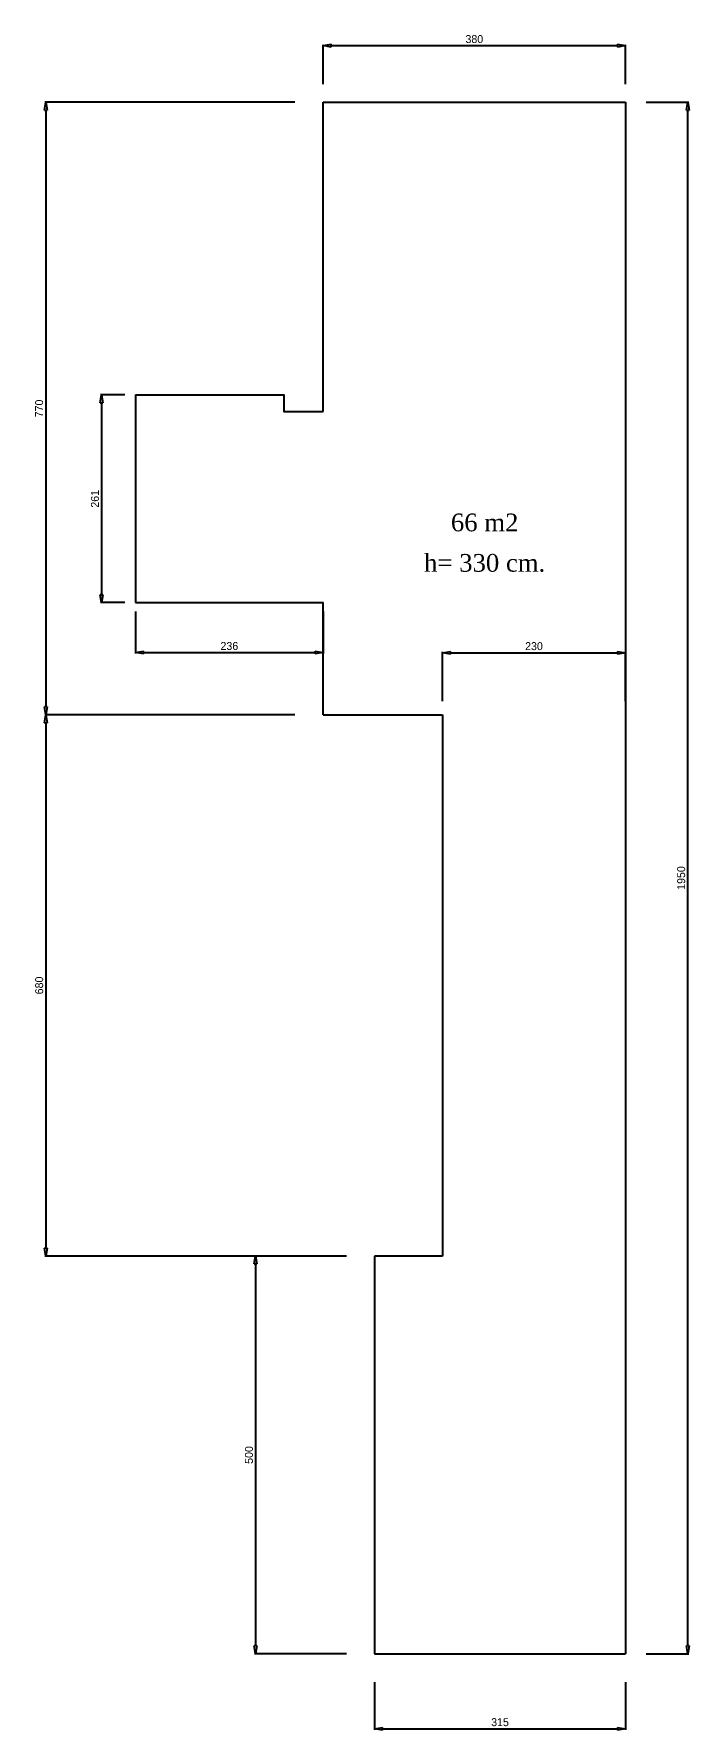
# Model space of a CAD drawing. Header units: millimetres. Extents: x 4954 to 12946, y -2245 to 525.
# Drawn here: x 12122 to 12946, y -1905 to 226 of the extents above; entities that cross this region are included whole.
import ezdxf
from ezdxf.enums import TextEntityAlignment as Align

# ---------------------------------------------------------------- set-up
doc = ezdxf.new("R2010")
doc.units = ezdxf.units.MM
doc.layers.add('Kıtc-002 Çizgi', color=7, linetype='Continuous')
doc.layers.add('S2000-026 Antet Yazı', color=7, linetype='Continuous')
doc.styles.add('CGOMEGA', font='times.ttf', dxfattribs={"height": 15})
doc.styles.get("Standard").update_dxf_attribs({"font": 'stylu.ttf', "height": 10})
doc.dimstyles.new('ISO-25', dxfattribs={"dimtxt": 2.5, "dimasz": 5, "dimexe": 1.25, "dimexo": 0.625, "dimtad": 1, "dimdec": 0, "dimtxsty": 'Standard', "dimblk": 'ARCHTICK', "dimcen": 2.5, "dimclrd": 256, "dimclre": 256, "dimclrt": 256, "dimadec": 0, "dimazin": 0, "dimtfac": 1, "dimtdec": 0, "dimtmove": 0, "dimatfit": 3, "dimldrblk": 'ARCHTICK', "dimfxl": 1, "dimlwd": -1, "dimlwe": -1, "dimarcsym": 0})

msp = doc.modelspace()

# ---------------------------------------------------------------- texts
at = {"layer": 'S2000-026 Antet Yazı', "style": 'CGOMEGA'}
for s, p in [('66 m2', (12688.9, -398.7)), ('h= 330 cm.', (12688.9, -449.5))]:
    msp.add_text(s, height=22.24, dxfattribs=at).set_placement(p, align=Align.CENTER)

# ---------------------------------------------------------------- blocks, each defined once
blk = doc.blocks.new('_ClosedBlank')
at = {"color": 0, "linetype": 'ByBlock', "lineweight": -2}
for p, q in [((-1, 0.17), (0, 0)), ((-1, 0.17), (-1, -0.17)), ((0, 0), (-1, -0.17))]:
    blk.add_line(p, q, dxfattribs=at)
blk = doc.blocks.new('*D63')
at = {"transparency": 16777216}
for p, q in [((12450.4, 140.6), (12135.9, 140.6)), ((12137.2, 130.6), (12137.2, -619.4)), ((12450.4, -629.4), (12135.9, -629.4))]:
    blk.add_line(p, q, dxfattribs=at)
at = {"layer": 'Defpoints', "color": 0, "transparency": 16777216}
for p in [(12451, 140.6), (12137.2, -629.4), (12451, -629.4)]:
    blk.add_point(p, dxfattribs=at)
at = {"transparency": 16777216, "xscale": 10, "yscale": 10, "zscale": 10}
for p, rotation in [((12137.2, 140.6), 90), ((12137.2, -629.4), 270)]:
    blk.add_blockref('_ClosedBlank', p, dxfattribs=dict(at, rotation=rotation))
at = {"transparency": 16777216, "insert": (12128.8, -244.4), "char_height": 10, "attachment_point": 5, "rotation": 90}
blk.add_mtext('770', dxfattribs=at)
blk = doc.blocks.new('*D64')
at = {"transparency": 16777216}
for p, q in [((12450.4, -629.4), (12135.9, -629.4)), ((12137.2, -639.4), (12137.2, -1299.4)), ((12515.1, -1309.4), (12135.9, -1309.4))]:
    blk.add_line(p, q, dxfattribs=at)
at = {"layer": 'Defpoints', "color": 0, "transparency": 16777216}
for p in [(12451, -629.4), (12137.2, -1309.4), (12515.7, -1309.4)]:
    blk.add_point(p, dxfattribs=at)
at = {"transparency": 16777216, "xscale": 10, "yscale": 10, "zscale": 10}
for p, rotation in [((12137.2, -629.4), 90), ((12137.2, -1309.4), 270)]:
    blk.add_blockref('_ClosedBlank', p, dxfattribs=dict(at, rotation=rotation))
at = {"transparency": 16777216, "insert": (12128.9, -969.4), "char_height": 10, "attachment_point": 5, "rotation": 90}
blk.add_mtext('680', dxfattribs=at)
blk = doc.blocks.new('*D65')
at = {"transparency": 16777216}
for p, q in [((12515.1, -1309.4), (12399.6, -1309.4)), ((12400.9, -1319.4), (12400.9, -1799.4)), ((12515.1, -1809.4), (12399.6, -1809.4))]:
    blk.add_line(p, q, dxfattribs=at)
at = {"layer": 'Defpoints', "color": 0, "transparency": 16777216}
for p in [(12515.7, -1309.4), (12400.9, -1809.4), (12515.7, -1809.4)]:
    blk.add_point(p, dxfattribs=at)
at = {"transparency": 16777216, "xscale": 10, "yscale": 10, "zscale": 10}
for p, rotation in [((12400.9, -1309.4), 90), ((12400.9, -1809.4), 270)]:
    blk.add_blockref('_ClosedBlank', p, dxfattribs=dict(at, rotation=rotation))
at = {"transparency": 16777216, "insert": (12392.6, -1559.4), "char_height": 10, "attachment_point": 5, "rotation": 90}
blk.add_mtext('500', dxfattribs=at)
blk = doc.blocks.new('*D66')
at = {"transparency": 16777216}
for p, q in [((12485.9, 163.3), (12485.9, 212.7)), ((12495.9, 211.5), (12855.9, 211.5)), ((12865.9, 163.3), (12865.9, 212.7))]:
    blk.add_line(p, q, dxfattribs=at)
at = {"layer": 'Defpoints', "color": 0, "transparency": 16777216}
for p in [(12865.9, 211.5), (12485.9, 162.7), (12865.9, 162.7)]:
    blk.add_point(p, dxfattribs=at)
at = {"transparency": 16777216, "xscale": 10, "yscale": 10, "zscale": 10, "rotation": 180}
blk.add_blockref('_ClosedBlank', (12485.9, 211.5), dxfattribs=at)
at = {"transparency": 16777216, "xscale": 10, "yscale": 10, "zscale": 10}
blk.add_blockref('_ClosedBlank', (12865.9, 211.5), dxfattribs=at)
at = {"transparency": 16777216, "insert": (12675.9, 219.7), "char_height": 10, "attachment_point": 5}
blk.add_mtext('380', dxfattribs=at)
blk = doc.blocks.new('*D67')
at = {"transparency": 16777216}
for p, q in [((12635.9, -612.3), (12635.9, -550.1)), ((12645.9, -551.3), (12855.9, -551.3)), ((12865.9, -612.3), (12865.9, -550.1))]:
    blk.add_line(p, q, dxfattribs=at)
at = {"layer": 'Defpoints', "color": 0, "transparency": 16777216}
for p in [(12865.9, -551.3), (12635.9, -612.9), (12865.9, -612.9)]:
    blk.add_point(p, dxfattribs=at)
at = {"transparency": 16777216, "xscale": 10, "yscale": 10, "zscale": 10, "rotation": 180}
blk.add_blockref('_ClosedBlank', (12635.9, -551.3), dxfattribs=at)
at = {"transparency": 16777216, "xscale": 10, "yscale": 10, "zscale": 10}
blk.add_blockref('_ClosedBlank', (12865.9, -551.3), dxfattribs=at)
at = {"transparency": 16777216, "insert": (12750.9, -543.1), "char_height": 10, "attachment_point": 5}
blk.add_mtext('230', dxfattribs=at)
blk = doc.blocks.new('*D68')
at = {"transparency": 16777216}
for p, q in [((12550.6, -1844.9), (12550.6, -1904.6)), ((12865.9, -1844.9), (12865.9, -1904.6)), ((12560.6, -1903.4), (12855.9, -1903.4))]:
    blk.add_line(p, q, dxfattribs=at)
at = {"layer": 'Defpoints', "color": 0, "transparency": 16777216}
for p in [(12550.6, -1844.3), (12865.9, -1844.3), (12865.9, -1903.4)]:
    blk.add_point(p, dxfattribs=at)
at = {"transparency": 16777216, "xscale": 10, "yscale": 10, "zscale": 10, "rotation": 180}
blk.add_blockref('_ClosedBlank', (12550.6, -1903.4), dxfattribs=at)
at = {"transparency": 16777216, "xscale": 10, "yscale": 10, "zscale": 10}
blk.add_blockref('_ClosedBlank', (12865.9, -1903.4), dxfattribs=at)
at = {"transparency": 16777216, "insert": (12708.2, -1895.2), "char_height": 10, "attachment_point": 5}
blk.add_mtext('315', dxfattribs=at)
blk = doc.blocks.new('*D69')
at = {"transparency": 16777216}
for p, q in [((12891.9, 140.6), (12945.5, 140.6)), ((12944.2, -1799.4), (12944.2, 130.6)), ((12891.9, -1809.4), (12945.5, -1809.4))]:
    blk.add_line(p, q, dxfattribs=at)
at = {"layer": 'Defpoints', "color": 0, "transparency": 16777216}
for p in [(12891.3, 140.6), (12944.2, 140.6), (12891.3, -1809.4)]:
    blk.add_point(p, dxfattribs=at)
at = {"transparency": 16777216, "xscale": 10, "yscale": 10, "zscale": 10}
for p, rotation in [((12944.2, 140.6), 90), ((12944.2, -1809.4), 270)]:
    blk.add_blockref('_ClosedBlank', p, dxfattribs=dict(at, rotation=rotation))
at = {"transparency": 16777216, "insert": (12936, -834.4), "char_height": 10, "attachment_point": 5, "rotation": 90}
blk.add_mtext('1950', dxfattribs=at)
blk = doc.blocks.new('*D70')
at = {"transparency": 16777216}
for p, q in [((12249.9, -499.3), (12249.9, -552.3)), ((12485.9, -499.3), (12485.9, -552.3)), ((12259.9, -551.1), (12475.9, -551.1))]:
    blk.add_line(p, q, dxfattribs=at)
at = {"layer": 'Defpoints', "color": 0, "transparency": 16777216}
for p in [(12249.9, -498.7), (12485.9, -498.7), (12485.9, -551.1)]:
    blk.add_point(p, dxfattribs=at)
at = {"transparency": 16777216, "xscale": 10, "yscale": 10, "zscale": 10, "rotation": 180}
blk.add_blockref('_ClosedBlank', (12249.9, -551.1), dxfattribs=at)
at = {"transparency": 16777216, "xscale": 10, "yscale": 10, "zscale": 10}
blk.add_blockref('_ClosedBlank', (12485.9, -551.1), dxfattribs=at)
at = {"transparency": 16777216, "insert": (12367.9, -542.9), "char_height": 10, "attachment_point": 5}
blk.add_mtext('236', dxfattribs=at)
blk = doc.blocks.new('*D71')
at = {"transparency": 16777216}
for p, q in [((12236.7, -227.4), (12205.9, -227.4)), ((12207.2, -237.4), (12207.2, -478.4)), ((12236.7, -488.4), (12205.9, -488.4))]:
    blk.add_line(p, q, dxfattribs=at)
at = {"layer": 'Defpoints', "color": 0, "transparency": 16777216}
for p in [(12237.3, -227.4), (12207.2, -488.4), (12237.3, -488.4)]:
    blk.add_point(p, dxfattribs=at)
at = {"transparency": 16777216, "xscale": 10, "yscale": 10, "zscale": 10}
for p, rotation in [((12207.2, -227.4), 90), ((12207.2, -488.4), 270)]:
    blk.add_blockref('_ClosedBlank', p, dxfattribs=dict(at, rotation=rotation))
at = {"transparency": 16777216, "insert": (12199, -357.9), "char_height": 10, "attachment_point": 5, "rotation": 90}
blk.add_mtext('261', dxfattribs=at)

# ---------------------------------------------------------------- dimensions: what is measured, and where the dimension line sits
for base, p1, p2, override, picture, middle in [((12865.9, 211.5), (12485.9, 162.7), (12865.9, 162.7), {"dimtxt": 30, "dimasz": 10, "dimgap": 3, "dimblk": 'ClosedBlank', "dimcen": 5, "dimldrblk": 'ClosedBlank', "dimfxl": 0, "dimtfillclr": 256}, '*D66', (12675.9, 219.7)), ((12485.9, -551.1), (12249.9, -498.7), (12485.9, -498.7), {"dimtxt": 10, "dimasz": 10, "dimgap": 3, "dimblk": 'ClosedBlank', "dimcen": 5, "dimldrblk": 'ClosedBlank', "dimfxl": 0, "dimtfillclr": 256}, '*D70', (12367.9, -542.9)), ((12865.9, -551.3), (12635.9, -612.9), (12865.9, -612.9), {"dimtxt": 30, "dimasz": 10, "dimgap": 3, "dimblk": 'ClosedBlank', "dimcen": 5, "dimldrblk": 'ClosedBlank', "dimfxl": 0, "dimtfillclr": 256}, '*D67', (12750.9, -543.1)), ((12865.9, -1903.4), (12550.6, -1844.3), (12865.9, -1844.3), {"dimtxt": 30, "dimasz": 10, "dimgap": 3, "dimblk": 'ClosedBlank', "dimcen": 5, "dimldrblk": 'ClosedBlank', "dimfxl": 0, "dimtfillclr": 256}, '*D68', (12708.2, -1895.2))]:
    dim = msp.add_linear_dim(base=base, p1=p1, p2=p2, dimstyle='ISO-25', override=override)
    dim.commit()
    dim.dimension.update_dxf_attribs({"geometry": picture, "text_midpoint": middle})
for base, p1, p2, override, picture, middle in [((12137.2, -629.4), (12451, 140.6), (12451, -629.4), {"dimtxt": 30, "dimasz": 10, "dimgap": 3, "dimblk": 'ClosedBlank', "dimcen": 5, "dimldrblk": 'ClosedBlank', "dimfxl": 0, "dimtfillclr": 256}, '*D63', (12128.8, -244.4)), ((12944.2, 140.6), (12891.3, -1809.4), (12891.3, 140.6), {"dimtxt": 30, "dimasz": 10, "dimgap": 3, "dimblk": 'ClosedBlank', "dimcen": 5, "dimldrblk": 'ClosedBlank', "dimfxl": 0, "dimtfillclr": 256}, '*D69', (12936, -834.4)), ((12207.2, -488.4), (12237.3, -227.4), (12237.3, -488.4), {"dimtxt": 10, "dimasz": 10, "dimgap": 3, "dimblk": 'ClosedBlank', "dimcen": 5, "dimldrblk": 'ClosedBlank', "dimfxl": 0, "dimtfillclr": 256}, '*D71', (12199, -357.9)), ((12137.2, -1309.4), (12451, -629.4), (12515.7, -1309.4), {"dimtxt": 30, "dimasz": 10, "dimgap": 3, "dimblk": 'ClosedBlank', "dimcen": 5, "dimtmove": 1, "dimldrblk": 'ClosedBlank', "dimfxl": 0, "dimtfillclr": 256}, '*D64', (12128.9, -969.4)), ((12400.9, -1809.4), (12515.7, -1309.4), (12515.7, -1809.4), {"dimtxt": 30, "dimasz": 10, "dimgap": 3, "dimblk": 'ClosedBlank', "dimcen": 5, "dimtmove": 1, "dimldrblk": 'ClosedBlank', "dimfxl": 0, "dimtfillclr": 256}, '*D65', (12392.6, -1559.4))]:
    dim = msp.add_linear_dim(base=base, p1=p1, p2=p2, angle=90, dimstyle='ISO-25', override=override)
    dim.commit()
    dim.dimension.update_dxf_attribs({"geometry": picture, "text_midpoint": middle})

# ---------------------------------------------------------------- linework, layer by layer
for p, q in [((12485.9, 140.6), (12865.9, 140.6)), ((12485.9, -248.4), (12485.9, 140.6)), ((12865.9, 140.6), (12865.9, -1809.4)), ((12485.9, -629.4), (12485.9, -488.4)), ((12485.9, -629.4), (12635.9, -629.4)), ((12635.9, -629.4), (12635.9, -1309.4)), ((12635.9, -1309.4), (12550.6, -1309.4)), ((12550.6, -1309.4), (12550.6, -1809.4)), ((12550.6, -1809.4), (12865.9, -1809.4))]:
    msp.add_line(p, q)
at = {"layer": 'Kıtc-002 Çizgi'}
for p, q in [((12249.9, -227.4), (12249.9, -488.4)), ((12249.9, -488.4), (12485.9, -488.4))]:
    msp.add_line(p, q, dxfattribs=at)
msp.add_lwpolyline([(12249.9, -227.4), (12436.4, -227.4), (12436.4, -248.4), (12485.9, -248.4)], dxfattribs=at)

msp.set_redraw_order([(e.dxf.handle, doc.entitydb.next_handle()) for e in msp.query("TEXT MTEXT ATTDEF DIMENSION ARC_DIMENSION")])  # texts and dimensions are drawn at this point

doc.saveas('drawing.dxf')
